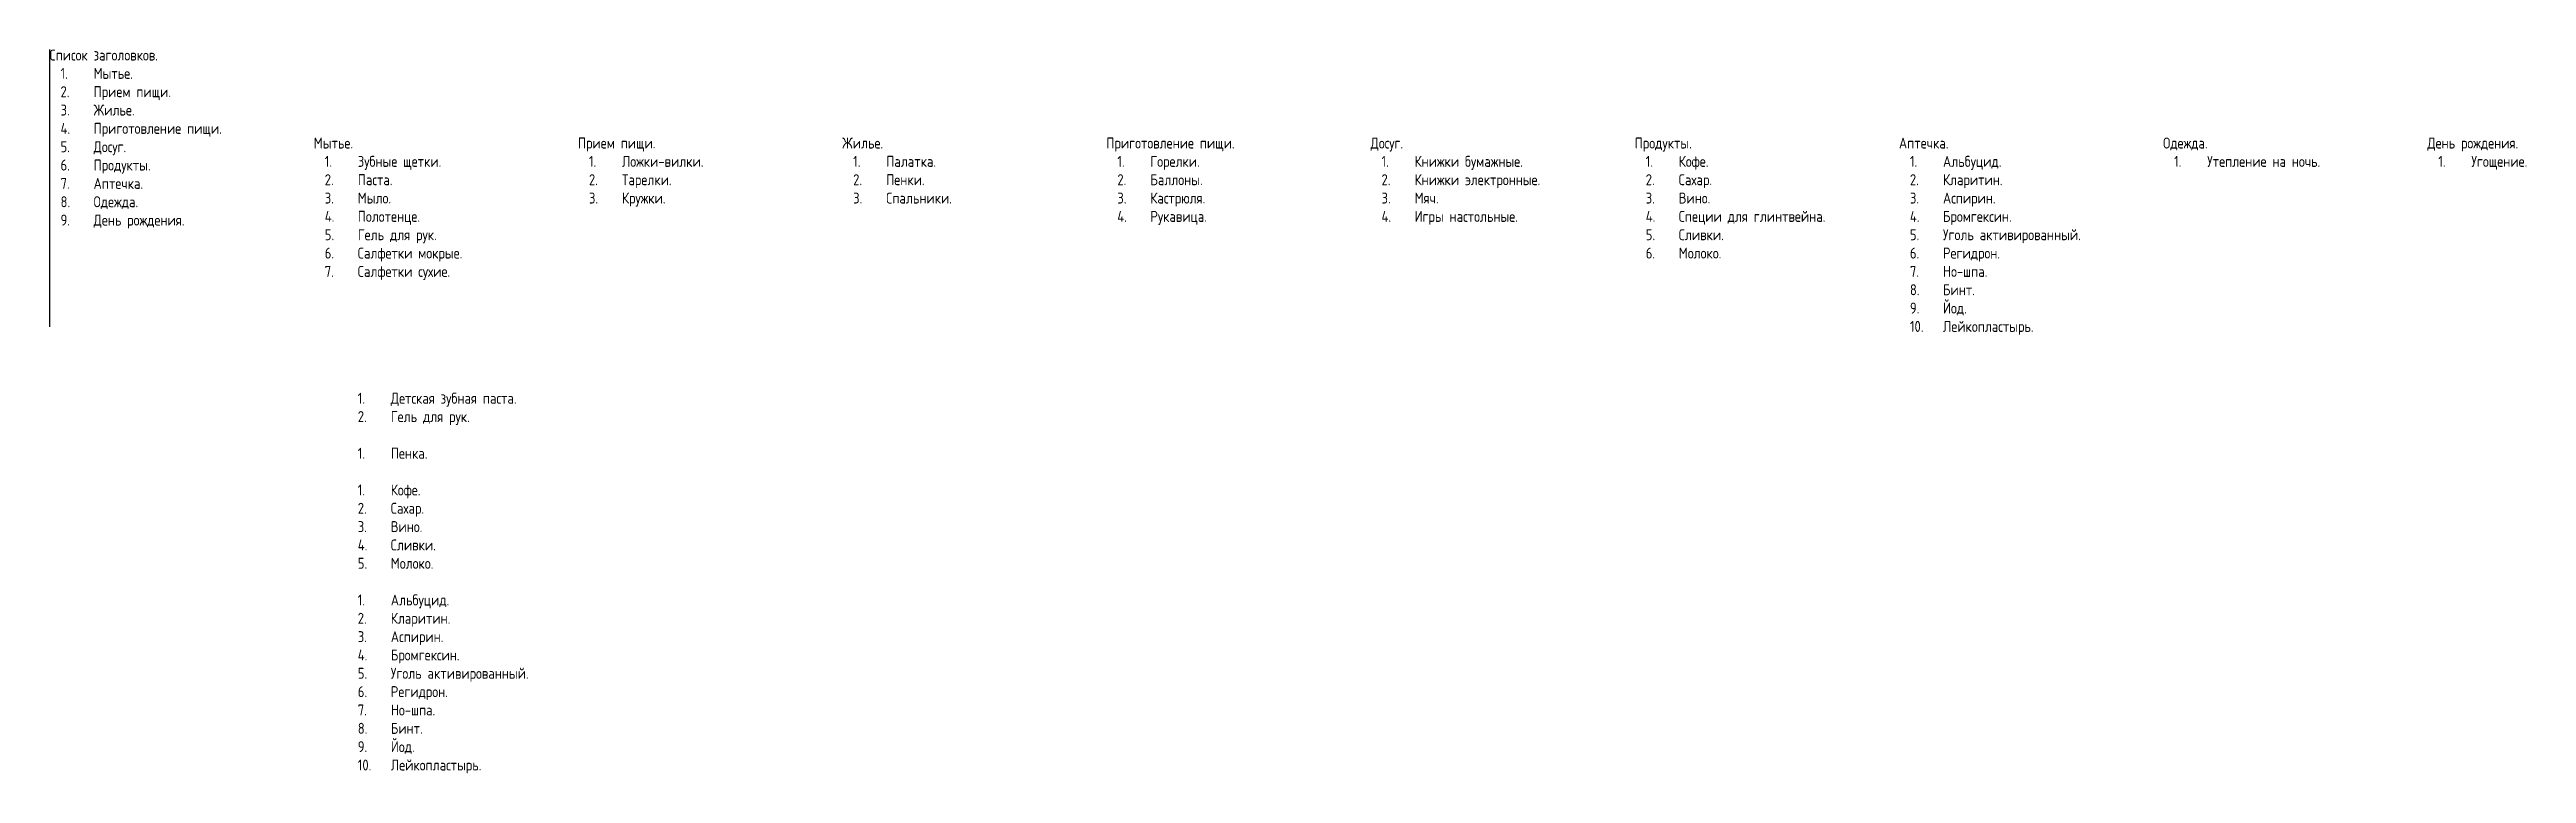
# Model space of a CAD drawing. Header units: millimetres. Extents: x -978 to 2856, y -2564 to 866.
# Drawn here: x 1766 to 2329, y 7 to 172 of the extents above; entities that cross this region are included whole.
import ezdxf

# ---------------------------------------------------------------- set-up
doc = ezdxf.new("R2010")
doc.units = ezdxf.units.MM
doc.header["$MEASUREMENT"] = 0
doc.styles.add('texxt', font='romans.shx', dxfattribs={"width": 0.8})

msp = doc.modelspace()

# ---------------------------------------------------------------- texts
at = {"char_height": 2.5, "attachment_point": 1, "style": 'texxt'}
for s, insert in [('Список заголовков.\\P\\pi-7.5,l10,t10;1.^IМытье.\\P2.^IПрием пищи.\\P3.^IЖилье.\\P4.^IПриготовление пищи.\\P5.^IДосуг.\\P6.^IПродукты.\\P7.^IАптечка.\\P8.^IОдежда.\\P9.^IДень рождения.', (1766, 171.5)), ('Мытье.\\P\\pi-7.5,l10,t10;1.^IЗубные щетки.\\P2.^IПаста. \\P3.^IМыло.\\P4.^IПолотенце.\\P5.^IГель для рук.\\P6.^IСалфетки мокрые.\\P7.^IСалфетки сухие.', (1826, 151.5)), ('Прием пищи.\\P\\pi-7.5,l10,t10;1.^IЛожки-вилки.\\P2.^IТарелки.\\P3.^IКружки.', (1886, 151.5)), ('Жилье.\\P\\pi-7.5,l10,t10;1.^IПалатка.\\P2.^IПенки.\\P3.^IСпальники.', (1946, 151.5)), ('Приготовление пищи.\\P\\pi-7.5,l10,t10;1.^IГорелки.\\P2.^IБаллоны.\\P3.^IКастрюля.\\P4.^IРукавица.', (2006, 151.5)), ('Досуг.\\P\\pi-7.5,l10,t10;1.^IКнижки бумажные.\\P2.^IКнижки электронные.\\P3.^IМяч.\\P4.^IИгры настольные.', (2066, 151.5)), ('Продукты.\\P\\pi-7.5,l10,t10;1.^IКофе.\\P2.^IСахар.\\P3.^IВино.\\P4.^IСпеции для глинтвейна.\\P5.^IСливки.\\P6.^IМолоко.', (2126, 151.5)), ('Аптечка.\\P\\pi-7.5,l10,t10;1.^IАльбуцид.\\P2.^IКларитин.\\P3.^IАспирин.\\P4.^IБромгексин.\\P5.^IУголь активированный.\\P6.^IРегидрон.\\P7.^IНо-шпа.\\P8.^IБинт.\\P9.^IЙод.\\P10.^IЛейкопластырь.', (2186, 151.5)), ('Одежда.\\P\\pi-7.5,l10,t10;1.^IУтепление на ночь.', (2246, 151.5)), ('День рождения.\\P\\pi-7.5,l10,t10;1.^IУгощение.', (2306, 151.5)), ('\\pi-7.5,l10,t10;1.^IДетская зубная паста.\\P2.^IГель для рук.\\P\\pi0,l0,tz;\\P\\pi-7.5,l10,t10;1.^IПенка.\\P\\pi0,l0,tz;\\P\\pi-7.5,l10,t10;1.^IКофе.\\P2.^IСахар.\\P3.^IВино.\\P4.^IСливки.\\P5.^IМолоко.\\P\\pi0,l0,tz;\\P\\pi-7.5,l10,t10;1.^IАльбуцид.\\P2.^IКларитин.\\P3.^IАспирин.\\P4.^IБромгексин.\\P5.^IУголь активированный.\\P6.^IРегидрон.\\P7.^IНо-шпа.\\P8.^IБинт.\\P9.^IЙод.\\P10.^IЛейкопластырь.', (1833.5, 93.5))]:
    msp.add_mtext_dynamic_manual_height_columns(s, width=134.7299, gutter_width=20, heights=[0], dxfattribs=dict(at, insert=insert))

# ---------------------------------------------------------------- linework, layer by layer
msp.add_line((1766, 171.5), (1766, 108.5))

msp.set_redraw_order([(e.dxf.handle, doc.entitydb.next_handle()) for e in msp.query("TEXT MTEXT ATTDEF DIMENSION ARC_DIMENSION")])  # texts and dimensions are drawn at this point

doc.saveas('drawing.dxf')
